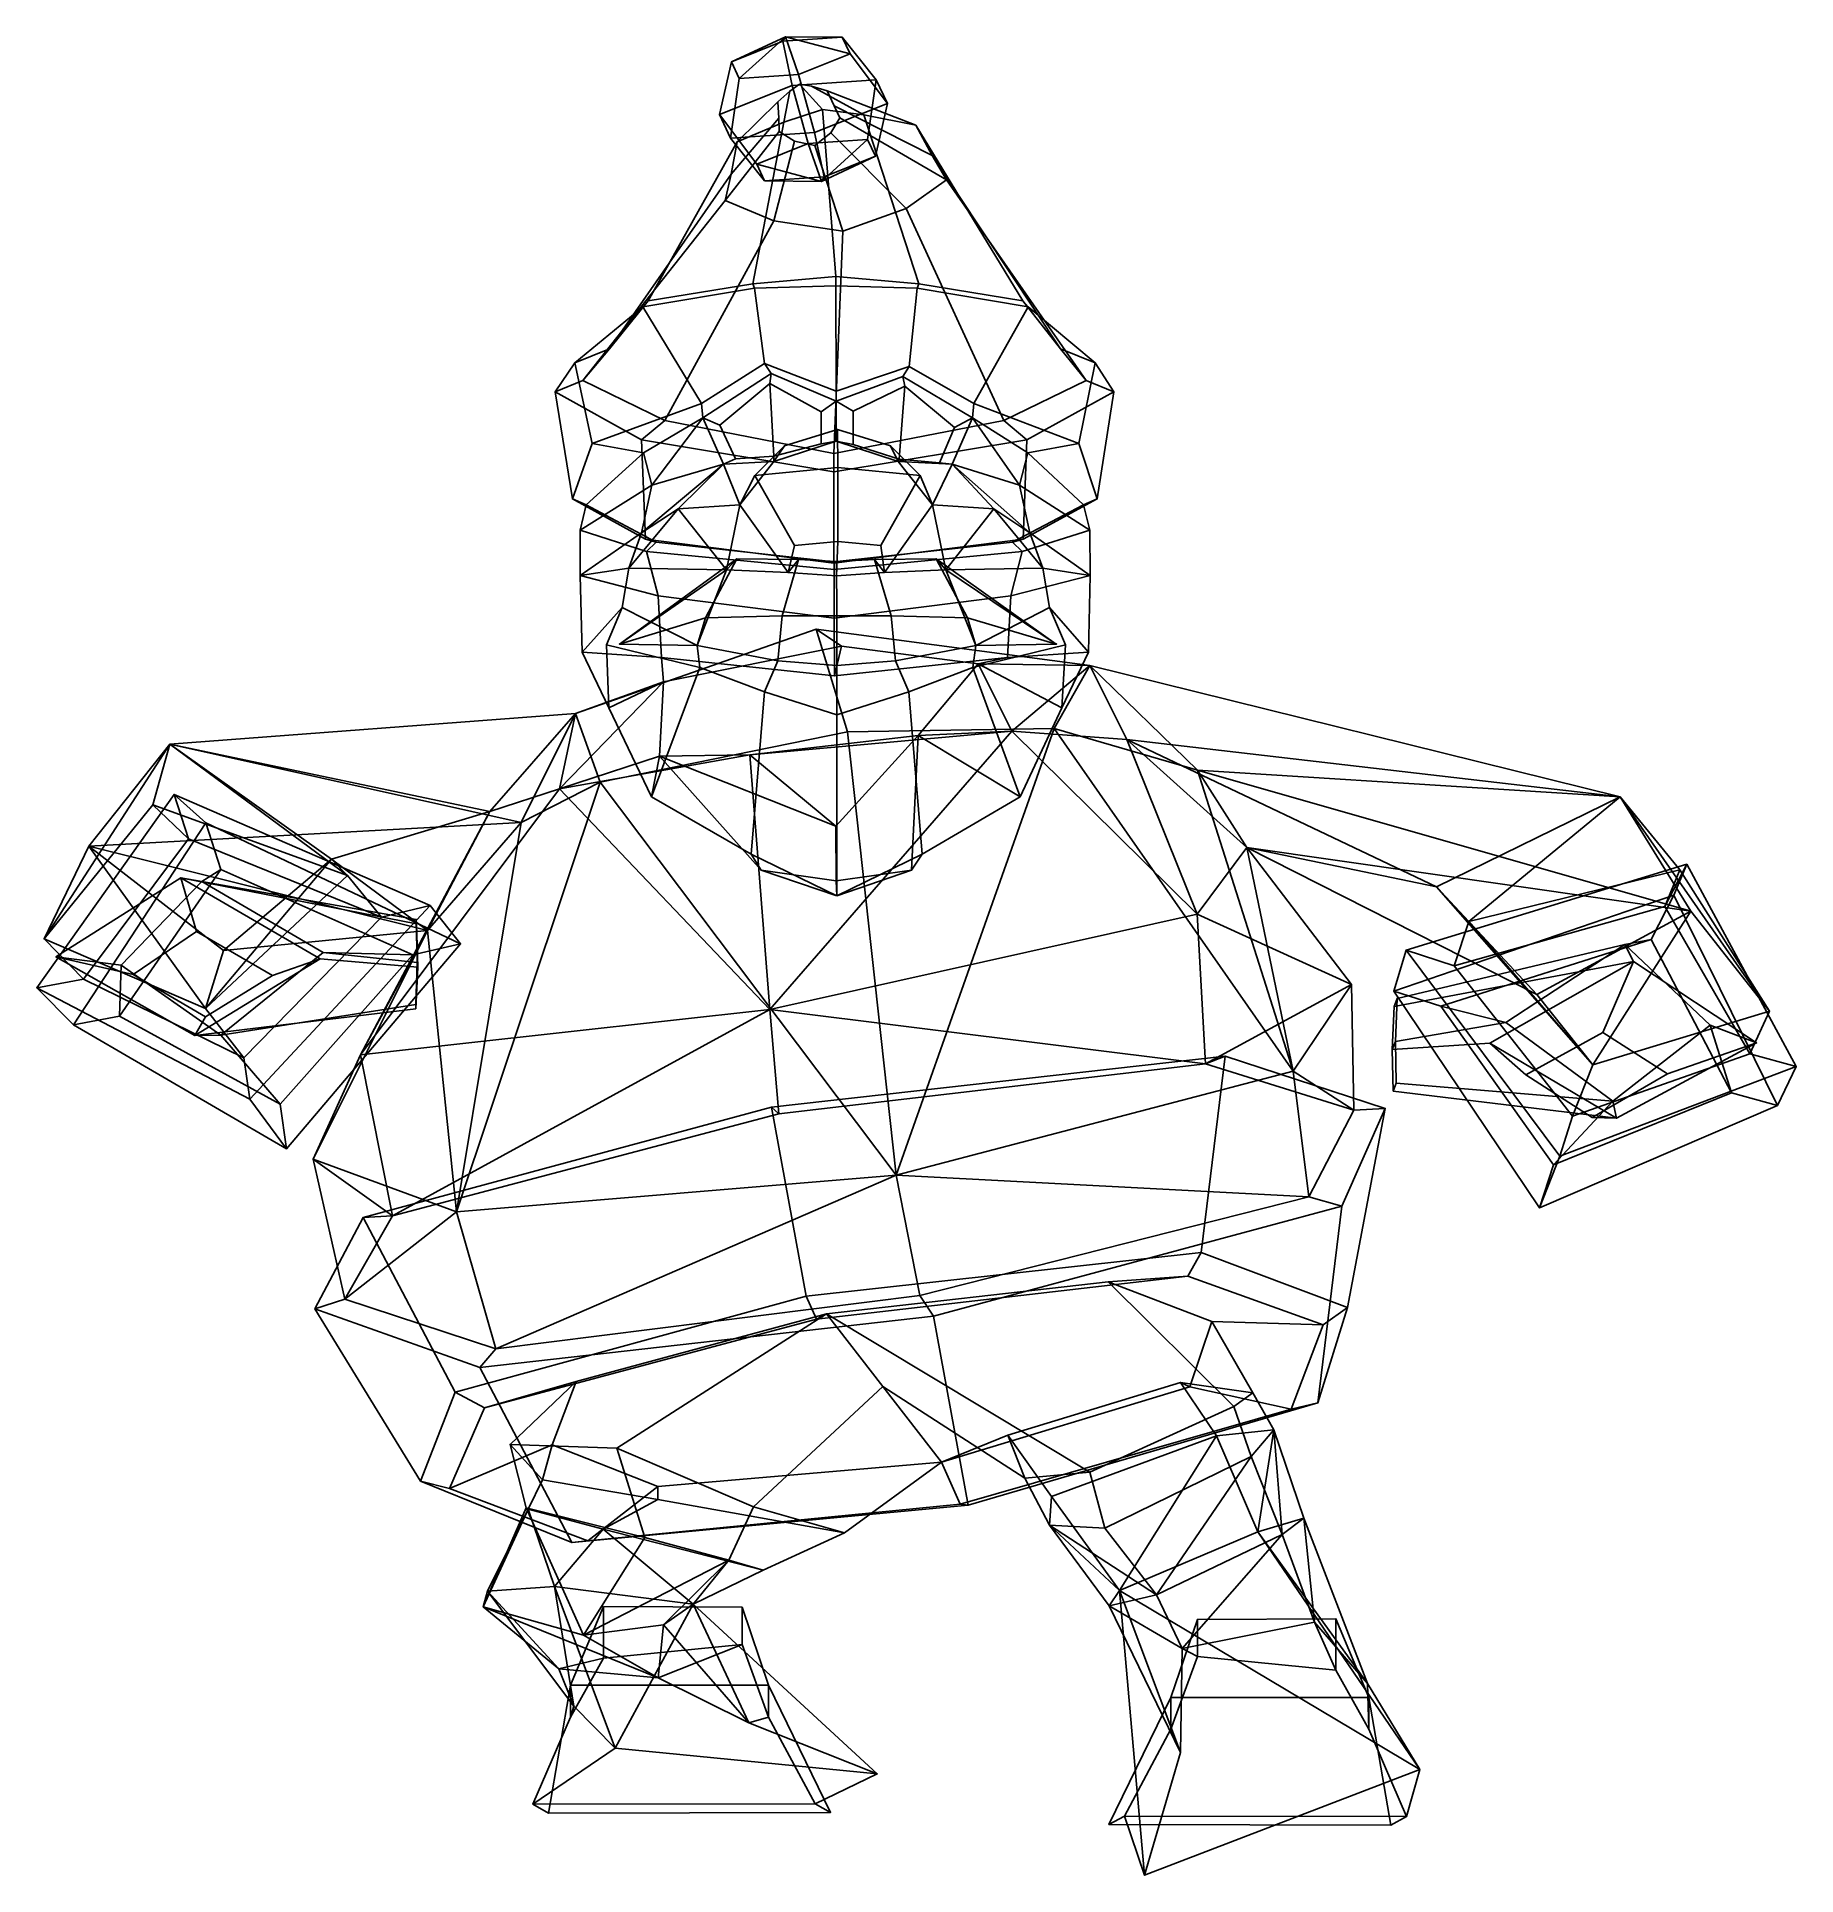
# Model space of a CAD drawing. Extents: x -216 to 217, y -168 to 284.
import ezdxf

# ---------------------------------------------------------------- set-up
doc = ezdxf.new("R2010")
doc.units = 0

msp = doc.modelspace()

# ---------------------------------------------------------------- linework, layer by layer
for p in [(-72.829361, 134.645157, 107.368141), (34.599239, 134.645157, 106.861176)]:
    msp.add_point(p)
for points in [[(-45.325863, 277.875977, -40.554176), (-32.660358, 282.949585, -48.637783), (-30.341681, 272.072632, -59.39183), (-48.253445, 264.897461, -47.959953)], [(-43.389053, 273.775818, -25.939379), (-32.01627, 284.058258, -32.075966), (-45.325863, 277.875977, -40.554176)], [(-32.01627, 284.058258, -32.075966), (-32.660358, 282.949585, -48.637783), (-45.325863, 277.875977, -40.554176)], [(-28.786722, 274.749207, -19.408129), (-32.01627, 284.058258, -32.075966), (-43.389053, 273.775818, -25.939379)], [(-32.01627, 284.058258, -32.075966), (-18.057989, 283.922974, -42.106476), (-32.660358, 282.949585, -48.637783)], [(-18.057989, 283.922974, -42.106476), (-9.69085, 273.449219, -50.155239), (-30.341681, 272.072632, -59.39183), (-32.660358, 282.949585, -48.637783)], [(-16.121174, 279.822784, -27.49168), (-18.057989, 283.922974, -42.106476), (-32.01627, 284.058258, -32.075966)], [(-28.786722, 274.749207, -19.408129), (-16.121174, 279.822784, -27.49168), (-32.01627, 284.058258, -32.075966)], [(-6.951772, 267.650665, -29.486717), (-9.69085, 273.449219, -50.155239), (-18.057989, 283.922974, -42.106476), (-16.121174, 279.822784, -27.49168)], [(-45.514366, 259.098938, -27.291428), (-43.389053, 273.775818, -25.939379), (-45.325863, 277.875977, -40.554176), (-48.253445, 264.897461, -47.959953)], [(-24.863535, 260.475525, -18.054873), (-6.951772, 267.650665, -29.486717), (-16.121174, 279.822784, -27.49168), (-28.786722, 274.749207, -19.408129)], [(-39.084, 252.725342, -49.954933), (-48.253445, 264.897461, -47.959953), (-30.341681, 272.072632, -59.39183), (-26.418489, 257.79892, -58.03854)], [(-24.863535, 260.475525, -18.054873), (-28.786722, 274.749207, -19.408129), (-43.389053, 273.775818, -25.939379), (-45.514366, 259.098938, -27.291428)], [(-28.56472, 272.389648, -26.490099), (-30.993835, 270.696106, -26.752914), (-32.398819, 263.054779, 32.626366), (-22.94878, 266.149017, 35.225864)], [(-11.816122, 258.772339, -51.507233), (-26.418489, 257.79892, -58.03854), (-30.341681, 272.072632, -59.39183), (-9.69085, 273.449219, -50.155239)], [(-28.56472, 272.389648, -26.490099), (-22.94878, 266.149017, 35.225864), (-12.768648, 264.88797, 32.102146), (-25.593077, 271.893768, -27.060366)], [(-25.593077, 271.893768, -27.060366), (-12.768648, 264.88797, 32.102146), (0.02093, 262.292511, 26.873917), (-21.781616, 270.760162, -27.964624)], [(-6.951772, 267.650665, -29.486717), (-9.87931, 254.67215, -36.892437), (-11.816122, 258.772339, -51.507233), (-9.69085, 273.449219, -50.155239)], [(-33.875668, 268.078156, -27.276136), (-33.669689, 264.047974, -28.703405), (-45.380135, 250.246796, 18.021399), (-43.937378, 258.187378, 28.047812)], [(-30.993835, 270.696106, -26.752914), (-33.875668, 268.078156, -27.276136), (-43.937378, 258.187378, 28.047812), (-32.398819, 263.054779, 32.626366)], [(-24.863535, 260.475525, -18.054873), (-22.544855, 249.598557, -28.808887), (-9.87931, 254.67215, -36.892437), (-6.951772, 267.650665, -29.486717)], [(-21.781616, 270.760162, -27.964624), (0.02093, 262.292511, 26.873917), (4.040373, 254.862015, 16.701637), (-20.072855, 267.063263, -29.477446)], [(-20.072855, 267.063263, -29.477446), (4.040373, 254.862015, 16.701637), (7.580011, 248.895996, 8.488301), (-18.612673, 264.099335, -30.702408)], [(-65.830803, 219.096115, 68.949768), (-40.093151, 223.261993, 81.413513), (-32.398819, 263.054779, 32.626366), (-43.937378, 258.187378, 28.047812)], [(-45.514366, 259.098938, -27.291428), (-48.253445, 264.897461, -47.959953), (-39.084, 252.725342, -49.954933), (-37.147182, 248.625137, -35.340137)], [(-33.669689, 264.047974, -28.703405), (-33.585361, 260.778931, -29.850044), (-46.841293, 243.813797, 9.941607), (-45.380135, 250.246796, 18.021399)], [(-19.618858, 225.102722, 88.723854), (-22.94878, 266.149017, 35.225864), (-32.398819, 263.054779, 32.626366), (-40.093151, 223.261993, 81.413513)], [(-19.618858, 225.102722, 88.723854), (0.785522, 223.261993, 81.220604), (-12.768648, 264.88797, 32.102146), (-22.94878, 266.149017, 35.225864)], [(-18.612673, 264.099335, -30.702408), (7.580011, 248.895996, 8.488301), (-2.331734, 241.815369, 0.816675), (-20.864241, 260.386169, -31.690384)], [(26.4044, 219.096115, 68.514496), (0.02093, 262.292511, 26.873917), (-12.768648, 264.88797, 32.102146), (0.785522, 223.261993, 81.220604)], [(-75.292046, 207.291977, 42.873112), (-65.830803, 219.096115, 68.949768), (-43.937378, 258.187378, 28.047812), (-45.380135, 250.246796, 18.021399)], [(-33.585361, 260.778931, -29.850044), (-29.823996, 258.399231, -31.180325), (-34.897804, 238.774124, 1.686343), (-46.841293, 243.813797, 9.941607)], [(-24.863535, 260.475525, -18.054873), (-45.514366, 259.098938, -27.291428), (-37.147182, 248.625137, -35.340137), (-22.544855, 249.598557, -28.808887)], [(-29.823996, 258.399231, -31.180325), (-24.835554, 257.340363, -32.216274), (-17.930384, 236.212067, -4.113408), (-34.897804, 238.774124, 1.686343)], [(-23.188942, 248.489853, -45.370647), (-26.418489, 257.79892, -58.03854), (-11.816122, 258.772339, -51.507233)], [(-20.864241, 260.386169, -31.690384), (-2.331734, 241.815369, 0.816675), (-17.930384, 236.212067, -4.113408), (-24.835554, 257.340363, -32.216274)], [(-9.87931, 254.67215, -36.892437), (-23.188942, 248.489853, -45.370647), (-11.816122, 258.772339, -51.507233)], [(35.619118, 207.291977, 42.349709), (4.040373, 254.862015, 16.701637), (0.02093, 262.292511, 26.873917), (26.4044, 219.096115, 68.514496)], [(-23.188942, 248.489853, -45.370647), (-39.084, 252.725342, -49.954933), (-26.418489, 257.79892, -58.03854)], [(-22.544855, 249.598557, -28.808887), (-23.188942, 248.489853, -45.370647), (-9.87931, 254.67215, -36.892437)], [(41.989735, 199.506973, 19.938246), (7.580011, 248.895996, 8.488301), (4.040373, 254.862015, 16.701637), (35.619118, 207.291977, 42.349709)], [(-81.873901, 199.506973, 20.522768), (-75.292046, 207.291977, 42.873112), (-45.380135, 250.246796, 18.021399), (-46.841293, 243.813797, 9.941607)], [(-37.147182, 248.625137, -35.340137), (-39.084, 252.725342, -49.954933), (-23.188942, 248.489853, -45.370647)], [(-22.544855, 249.598557, -28.808887), (-37.147182, 248.625137, -35.340137), (-23.188942, 248.489853, -45.370647)], [(21.665287, 189.657028, 0.529484), (-2.331734, 241.815369, 0.816675), (7.580011, 248.895996, 8.488301), (41.989735, 199.506973, 19.938246)], [(-61.733547, 189.657028, 0.92305), (-81.873901, 199.506973, 20.522768), (-46.841293, 243.813797, 9.941607), (-34.897804, 238.774124, 1.686343)], [(-20.119385, 181.557114, -17.339878), (-17.930384, 236.212067, -4.113408), (-2.331734, 241.815369, 0.816675), (21.665287, 189.657028, 0.529484)], [(-20.119385, 181.557114, -17.339878), (-61.733547, 189.657028, 0.92305), (-34.897804, 238.774124, 1.686343), (-17.930384, 236.212067, -4.113408)], [(-39.665947, 222.214615, 86.868355), (-40.093151, 223.261993, 81.413513), (-65.830803, 219.096115, 68.949768), (-67.089218, 217.6026, 74.212944)], [(-37.188656, 203.641296, 95.952301), (-39.665947, 222.214615, 86.868355), (-67.089218, 217.6026, 74.212944), (-52.664925, 193.804153, 86.710869)], [(-19.598185, 222.797211, 93.105118), (-19.618858, 225.102722, 88.723854), (-40.093151, 223.261993, 81.413513), (-39.665947, 222.214615, 86.868355)], [(-19.556087, 196.904236, 102.025421), (-19.598185, 222.797211, 93.105118), (-39.665947, 222.214615, 86.868355), (-37.188656, 203.641296, 95.952301)], [(-19.598185, 222.797211, 93.105118), (0.409821, 222.214615, 86.67923), (0.785522, 223.261993, 81.220604), (-19.618858, 225.102722, 88.723854)], [(-19.556087, 196.904236, 102.025421), (-1.563418, 202.920746, 96.038673), (0.409821, 222.214615, 86.67923), (-19.598185, 222.797211, 93.105118)], [(-1.563418, 202.920746, 96.038673), (14.307467, 193.804153, 86.394829), (27.712439, 217.60257, 73.765572), (0.409821, 222.214615, 86.67923)], [(0.409821, 222.214615, 86.67923), (27.712439, 217.60257, 73.765572), (26.4044, 219.096115, 68.514496), (0.785522, 223.261993, 81.220604)], [(-67.089218, 217.6026, 74.212944), (-65.830803, 219.096115, 68.949768), (-75.292046, 207.291977, 42.873112), (-83.852707, 203.876892, 45.259743)], [(-52.664925, 193.804153, 86.710869), (-67.089218, 217.6026, 74.212944), (-83.852707, 203.876892, 45.259743), (-79.557335, 183.954987, 69.640625)], [(14.307467, 193.804153, 86.394829), (40.136845, 183.954987, 69.075783), (44.201908, 203.876892, 44.655441), (27.712439, 217.60257, 73.765572)], [(27.712439, 217.60257, 73.765572), (44.201908, 203.876892, 44.655441), (35.619118, 207.291977, 42.349709), (26.4044, 219.096115, 68.514496)], [(-83.852707, 203.876892, 45.259743), (-75.292046, 207.291977, 42.873112), (-81.873901, 199.506973, 20.522768), (-88.647789, 196.696396, 19.748962)], [(-79.557335, 183.954987, 69.640625), (-83.852707, 203.876892, 45.259743), (-88.647789, 196.696396, 19.748962), (-84.451614, 170.346191, 33.556049)], [(-37.188656, 203.641296, 95.952301), (-52.664925, 193.804153, 86.710869), (-52.366154, 190.340195, 85.952995), (-35.57201, 201.236725, 95.168884)], [(-19.556087, 196.904236, 102.025421), (-37.188656, 203.641296, 95.952301), (-35.57201, 201.236725, 95.168884), (-19.567089, 194.375168, 99.694244)], [(44.201908, 203.876892, 44.655441), (48.756012, 196.696396, 19.100542), (41.989735, 199.506973, 19.938246), (35.619118, 207.291977, 42.349709)], [(40.136845, 183.954987, 69.075783), (44.690338, 170.346191, 32.946617), (48.756012, 196.696396, 19.100542), (44.201908, 203.876892, 44.655441)], [(-88.647789, 196.696396, 19.748962), (-81.873901, 199.506973, 20.522768), (-61.733547, 189.657028, 0.92305), (-67.455696, 184.878143, -1.493161)], [(-35.84874, 198.794983, 93.185417), (-35.57201, 201.236725, 95.168884), (-52.366154, 190.340195, 85.952995), (-48.211742, 188.520538, 86.226227)], [(-35.84874, 198.794983, 93.185417), (-23.281178, 191.789185, 97.364265), (-19.567089, 194.375168, 99.694244), (-35.57201, 201.236725, 95.168884)], [(-19.556087, 196.904236, 102.025421), (-19.567089, 194.375168, 99.694244), (-3.187385, 200.516205, 95.270546), (-1.563418, 202.920746, 96.038673)], [(-2.674302, 198.117188, 93.050209), (-3.187385, 200.516205, 95.270546), (-19.567089, 194.375168, 99.694244), (-15.406449, 191.947144, 97.466881)], [(-1.563418, 202.920746, 96.038673), (-3.187385, 200.516205, 95.270546), (14.001554, 190.340195, 85.639801), (14.307467, 193.804153, 86.394829)], [(-2.674302, 198.117188, 93.050209), (9.592198, 187.911316, 83.453194), (14.001554, 190.340195, 85.639801), (-3.187385, 200.516205, 95.270546)], [(48.756012, 196.696396, 19.100542), (27.364384, 184.878143, -1.940625), (21.665287, 189.657028, 0.529484), (41.989735, 199.506973, 19.938246)], [(-84.451614, 170.346191, 33.556049), (-88.647789, 196.696396, 19.748962), (-67.455696, 184.878143, -1.493161), (-66.483223, 160.424973, 8.609538)], [(-34.899292, 180.876968, 97.525215), (-35.84874, 198.794983, 93.185417), (-48.211742, 188.520538, 86.226227), (-44.312874, 180.254944, 92.266052)], [(-23.281178, 191.789185, 97.364265), (-35.84874, 198.794983, 93.185417), (-34.899292, 180.876968, 97.525215), (-23.263699, 183.894653, 101.068207)], [(-15.406449, 191.947144, 97.466881), (-15.387475, 183.763626, 101.487709), (-4.016264, 180.150314, 96.952568), (-2.674302, 198.117188, 93.050209)], [(-4.016264, 180.150314, 96.952568), (5.830017, 179.241592, 90.408157), (9.592198, 187.911316, 83.453194), (-2.674302, 198.117188, 93.050209)], [(44.690338, 170.346191, 32.946617), (26.487295, 160.424973, 8.170802), (27.364384, 184.878143, -1.940625), (48.756012, 196.696396, 19.100542)], [(-66.985199, 181.730759, 70.919792), (-52.366154, 190.340195, 85.952995), (-52.664925, 193.804153, 86.710869), (-79.557335, 183.954987, 69.640625)], [(-64.932098, 173.710861, 74.183502), (-52.366154, 190.340195, 85.952995), (-66.985199, 181.730759, 70.919792)], [(-47.236317, 178.898666, 93.844986), (-52.366154, 190.340195, 85.952995), (-64.932098, 173.710861, 74.183502)], [(-44.312874, 180.254944, 92.266052), (-48.211742, 188.520538, 86.226227), (-52.366154, 190.340195, 85.952995), (-47.236317, 178.898666, 93.844986)], [(-23.263699, 183.894653, 101.068207), (-19.545446, 184.590088, 104.280693), (-19.567089, 194.375168, 99.694244), (-23.281178, 191.789185, 97.364265)], [(-15.387475, 183.763626, 101.487709), (-15.406449, 191.947144, 97.466881), (-19.567089, 194.375168, 99.694244), (-19.545446, 184.590088, 104.280693)], [(5.830017, 179.241592, 90.408157), (8.946429, 178.898666, 93.579857), (14.001554, 190.340195, 85.639801), (9.592198, 187.911316, 83.453194)], [(8.946429, 178.898666, 93.579857), (25.555124, 173.710861, 73.756485), (14.001554, 190.340195, 85.639801)], [(27.577341, 181.730759, 70.473541), (40.136845, 183.954987, 69.075783), (14.307467, 193.804153, 86.394829), (14.001554, 190.340195, 85.639801)], [(25.555124, 173.710861, 73.756485), (27.577341, 181.730759, 70.473541), (14.001554, 190.340195, 85.639801)], [(-67.455696, 184.878143, -1.493161), (-61.733547, 189.657028, 0.92305), (-20.119385, 181.557114, -17.339878), (-20.135138, 177.029053, -20.677811)], [(-19.172947, 178.103943, 126.659653), (-19.209694, 187.468018, 118.872772), (-32.259102, 183.397934, 116.557709), (-39.549961, 176.097809, 120.469223)], [(-19.209694, 187.468018, 118.872772), (-19.545446, 184.590088, 104.280693), (-34.851871, 179.553177, 100.374268), (-32.259102, 183.397934, 116.557709)], [(27.364384, 184.878143, -1.940625), (-20.135138, 177.029053, -20.677811), (-20.119385, 181.557114, -17.339878), (21.665287, 189.657028, 0.529484)], [(-19.209694, 187.468018, 118.872772), (-6.182719, 183.397934, 116.434647), (-4.276569, 179.553177, 100.229988), (-19.545446, 184.590088, 104.280693)], [(-19.172947, 178.103943, 126.659653), (1.144731, 176.097809, 120.277184), (-6.182719, 183.397934, 116.434647), (-19.209694, 187.468018, 118.872772)], [(-79.557335, 183.954987, 69.640625), (-84.451614, 170.346191, 33.556049), (-81.028549, 168.904495, 35.396755), (-66.985199, 181.730759, 70.919792)], [(-66.985199, 181.730759, 70.919792), (-81.028549, 168.904495, 35.396755), (-82.565857, 162.633713, 38.921398), (-64.932098, 173.710861, 74.183502)], [(-66.483223, 160.424973, 8.609538), (-67.455696, 184.878143, -1.493161), (-20.135138, 177.029053, -20.677811), (-20.0893, 154.517303, -10.964352)], [(-39.549961, 176.097809, 120.469223), (-32.259102, 183.397934, 116.557709), (-34.851871, 179.553177, 100.374268), (-43.260677, 168.893661, 104.096779)], [(-34.899292, 180.876968, 97.525215), (-34.851871, 179.553177, 100.374268), (-19.545446, 184.590088, 104.280693), (-23.263699, 183.894653, 101.068207)], [(26.487295, 160.424973, 8.170802), (-20.0893, 154.517303, -10.964352), (-20.135138, 177.029053, -20.677811), (27.364384, 184.878143, -1.940625)], [(-4.016264, 180.150314, 96.952568), (-15.387475, 183.763626, 101.487709), (-19.545446, 184.590088, 104.280693), (-4.276569, 179.553177, 100.229988)], [(1.144731, 176.097809, 120.277184), (4.166995, 168.893661, 103.872963), (-4.276569, 179.553177, 100.229988), (-6.182719, 183.397934, 116.434647)], [(27.577341, 181.730759, 70.473541), (25.555124, 173.710861, 73.756485), (42.855301, 162.633713, 38.329525), (41.284805, 168.904495, 34.819546)], [(40.136845, 183.954987, 69.075783), (27.577341, 181.730759, 70.473541), (41.284805, 168.904495, 34.819546), (44.690338, 170.346191, 32.946617)], [(-67.435417, 161.978455, 78.175247), (-47.236317, 178.898666, 93.844986), (-64.932098, 173.710861, 74.183502)], [(-58.387711, 167.889175, 101.231636), (-47.236317, 178.898666, 93.844986), (-67.435417, 161.978455, 78.175247)], [(-58.387711, 167.889175, 101.231636), (-43.260677, 168.893661, 104.096779), (-47.236317, 178.898666, 93.844986)], [(-34.899292, 180.876968, 97.525215), (-44.312874, 180.254944, 92.266052), (-47.236317, 178.898666, 93.844986), (-34.851871, 179.553177, 100.374268)], [(-43.260677, 168.893661, 104.096779), (-34.851871, 179.553177, 100.374268), (-47.236317, 178.898666, 93.844986)], [(-19.173613, 159.907608, 126.519196), (-19.172947, 178.103943, 126.659653), (-39.549961, 176.097809, 120.469223), (-29.811604, 158.877502, 121.260452)], [(-19.173613, 159.907608, 126.519196), (-8.585725, 158.877502, 121.160286), (1.144731, 176.097809, 120.277184), (-19.172947, 178.103943, 126.659653)], [(-4.016264, 180.150314, 96.952568), (-4.276569, 179.553177, 100.229988), (8.946429, 178.898666, 93.579857), (5.830017, 179.241592, 90.408157)], [(4.166995, 168.893661, 103.872963), (8.946429, 178.898666, 93.579857), (-4.276569, 179.553177, 100.229988)], [(19.266312, 167.889175, 100.865181), (8.946429, 178.898666, 93.579857), (4.166995, 168.893661, 103.872963)], [(19.266312, 167.889175, 100.865181), (28.096022, 161.978455, 77.724426), (8.946429, 178.898666, 93.579857)], [(28.096022, 161.978455, 77.724426), (25.555124, 173.710861, 73.756485), (8.946429, 178.898666, 93.579857)], [(-64.932098, 173.710861, 74.183502), (-82.565857, 162.633713, 38.921398), (-82.558624, 151.482956, 45.223217), (-67.435417, 161.978455, 78.175247)], [(-29.811604, 158.877502, 121.260452), (-39.549961, 176.097809, 120.469223), (-43.260677, 168.893661, 104.096779), (-31.364084, 152.236191, 109.654312)], [(-8.585725, 158.877502, 121.160286), (-7.676621, 152.236191, 109.542526), (4.166995, 168.893661, 103.872963), (1.144731, 176.097809, 120.277184)], [(25.555124, 173.710861, 73.756485), (28.096022, 161.978455, 77.724426), (42.907543, 151.482956, 44.63113), (42.855301, 162.633713, 38.329525)], [(-84.451614, 170.346191, 33.556049), (-66.483223, 160.424973, 8.609538), (-63.805569, 159.726608, 9.960121), (-81.028549, 168.904495, 35.396755)], [(-82.565857, 162.633713, 38.921398), (-81.028549, 168.904495, 35.396755), (-63.805569, 159.726608, 9.960121), (-66.201515, 157.399338, 8.381516)], [(-70.590797, 153.320969, 80.644066), (-58.387711, 167.889175, 101.231636), (-67.435417, 161.978455, 78.175247)], [(-46.50378, 152.886612, 103.093163), (-58.387711, 167.889175, 101.231636), (-70.590797, 153.320969, 80.644066)], [(-46.50378, 152.886612, 103.093163), (-43.260677, 168.893661, 104.096779), (-58.387711, 167.889175, 101.231636)], [(-31.364084, 152.236191, 109.654312), (-43.260677, 168.893661, 104.096779), (-46.50378, 152.886612, 103.093163)], [(-7.676621, 152.236191, 109.542526), (7.400478, 152.886612, 102.838776), (4.166995, 168.893661, 103.872963)], [(7.400478, 152.886612, 102.838776), (19.266312, 167.889175, 100.865181), (4.166995, 168.893661, 103.872963)], [(7.400478, 152.886612, 102.838776), (31.274555, 153.320969, 80.163361), (19.266312, 167.889175, 100.865181)], [(31.274555, 153.320969, 80.163361), (28.096022, 161.978455, 77.724426), (19.266312, 167.889175, 100.865181)], [(44.690338, 170.346191, 32.946617), (41.284805, 168.904495, 34.819546), (23.822514, 159.726608, 9.546597), (26.487295, 160.424973, 8.170802)], [(42.855301, 162.633713, 38.329525), (26.203445, 157.399338, 7.945449), (23.822514, 159.726608, 9.546597), (41.284805, 168.904495, 34.819546)], [(-82.558624, 151.482956, 45.223217), (-82.565857, 162.633713, 38.921398), (-66.201515, 157.399338, 8.381516), (-63.355919, 146.537064, 10.595324)], [(-67.435417, 161.978455, 78.175247), (-82.558624, 151.482956, 45.223217), (-70.590797, 153.320969, 80.644066)], [(-66.483223, 160.424973, 8.609538), (-20.0893, 154.517303, -10.964352), (-20.071346, 154.881851, -7.159901), (-63.805569, 159.726608, 9.960121)], [(-66.201515, 157.399338, 8.381516), (-63.805569, 159.726608, 9.960121), (-20.071346, 154.881851, -7.159901), (-20.068916, 153.021988, -6.644134)], [(-19.173613, 159.907608, 126.519196), (-29.811604, 158.877502, 121.260452), (-31.364084, 152.236191, 109.654312), (-19.488729, 151.441376, 116.299591)], [(26.487295, 160.424973, 8.170802), (23.822514, 159.726608, 9.546597), (-20.071346, 154.881851, -7.159901), (-20.0893, 154.517303, -10.964352)], [(26.203445, 157.399338, 7.945449), (-20.068916, 153.021988, -6.644134), (-20.071346, 154.881851, -7.159901), (23.822514, 159.726608, 9.546597)], [(-19.173613, 159.907608, 126.519196), (-19.488729, 151.441376, 116.299591), (-7.676621, 152.236191, 109.542526), (-8.585725, 158.877502, 121.160286)], [(42.907543, 151.482956, 44.63113), (23.378874, 146.537064, 10.186014), (26.203445, 157.399338, 7.945449), (42.855301, 162.633713, 38.329525)], [(28.096022, 161.978455, 77.724426), (31.274555, 153.320969, 80.163361), (42.907543, 151.482956, 44.63113)], [(-51.679382, 141.092865, 125.065231), (-43.992638, 155.621964, 117.300575), (-72.829361, 134.645157, 107.368141)], [(-43.992638, 155.621964, 117.300575), (-46.50378, 152.886612, 103.093163), (-72.829361, 134.645157, 107.368141)], [(-63.355919, 146.537064, 10.595324), (-66.201515, 157.399338, 8.381516), (-20.068916, 153.021988, -6.644134), (-20.041513, 141.056656, -0.835264)], [(-28.810759, 155.421402, 117.426788), (-43.992638, 155.621964, 117.300575), (-51.679382, 141.092865, 125.065231), (-32.823006, 141.615723, 134.192886)], [(-43.992638, 155.621964, 117.300575), (-28.810759, 155.421402, 117.426788), (-31.364084, 152.236191, 109.654312), (-46.50378, 152.886612, 103.093163)], [(-32.823006, 141.615723, 134.192886), (-19.401112, 141.629623, 134.866211), (-19.468754, 154.94548, 120.532051), (-28.810759, 155.421402, 117.426788)], [(-19.468754, 154.94548, 120.532051), (-19.488729, 151.441376, 116.299591), (-31.364084, 152.236191, 109.654312), (-28.810759, 155.421402, 117.426788)], [(23.378874, 146.537064, 10.186014), (-20.041513, 141.056656, -0.835264), (-20.068916, 153.021988, -6.644134), (26.203445, 157.399338, 7.945449)], [(-19.468754, 154.94548, 120.532051), (-10.156475, 155.421402, 117.33876), (-7.676621, 152.236191, 109.542526), (-19.488729, 151.441376, 116.299591)], [(-5.986172, 141.615723, 134.066238), (-10.156475, 155.421402, 117.33876), (-19.468754, 154.94548, 120.532051), (-19.401112, 141.629623, 134.866211)], [(-10.156475, 155.421402, 117.33876), (-5.986172, 141.615723, 134.066238), (12.783222, 141.092865, 124.761032), (5.023536, 155.621964, 117.06926)], [(5.023536, 155.621964, 117.06926), (7.400478, 152.886612, 102.838776), (-7.676621, 152.236191, 109.542526), (-10.156475, 155.421402, 117.33876)], [(12.783222, 141.092865, 124.761032), (34.599239, 134.645157, 106.861176), (5.023536, 155.621964, 117.06926)], [(5.023536, 155.621964, 117.06926), (34.599239, 134.645157, 106.861176), (7.400478, 152.886612, 102.838776)], [(-72.232292, 143.618622, 84.27253), (-70.590797, 153.320969, 80.644066), (-82.558624, 151.482956, 45.223217), (-82.069527, 132.638412, 53.354885)], [(-82.069527, 132.638412, 53.354885), (-82.558624, 151.482956, 45.223217), (-63.355919, 146.537064, 10.595324), (-62.496853, 131.317886, 19.123983)], [(-72.829361, 134.645157, 107.368141), (-46.50378, 152.886612, 103.093163), (-53.782417, 134.32164, 116.528152)], [(-72.232292, 143.618622, 84.27253), (-53.782417, 134.32164, 116.528152), (-46.50378, 152.886612, 103.093163), (-70.590797, 153.320969, 80.644066)], [(32.950214, 143.618622, 83.776161), (31.274555, 153.320969, 80.163361), (7.400478, 152.886612, 102.838776), (14.80559, 134.32164, 116.204483)], [(34.599239, 134.645157, 106.861176), (14.80559, 134.32164, 116.204483), (7.400478, 152.886612, 102.838776)], [(42.495216, 132.638412, 52.767056), (22.60034, 131.317856, 18.722401), (23.378874, 146.537064, 10.186014), (42.907543, 151.482956, 44.63113)], [(32.950214, 143.618622, 83.776161), (42.495216, 132.638412, 52.767056), (42.907543, 151.482956, 44.63113), (31.274555, 153.320969, 80.163361)], [(-62.496853, 131.317886, 19.123983), (-63.355919, 146.537064, 10.595324), (-20.041513, 141.056656, -0.835264), (-19.995123, 126.832237, 8.994896)], [(22.60034, 131.317856, 18.722401), (-19.995123, 126.832237, 8.994896), (-20.041513, 141.056656, -0.835264), (23.378874, 146.537064, 10.186014)], [(-75.488983, 118.989723, 62.601536), (-76.046562, 134.478836, 90.957382), (-72.232292, 143.618622, 84.27253), (-82.069527, 132.638412, 53.354885)], [(-72.232292, 143.618622, 84.27253), (-76.046562, 134.478836, 90.957382), (-53.113808, 128.870132, 108.676468), (-53.782417, 134.32164, 116.528152)], [(-53.782417, 134.32164, 116.528152), (-51.679382, 141.092865, 125.065231), (-72.829361, 134.645157, 107.368141)], [(-32.823006, 141.615723, 134.192886), (-51.679382, 141.092865, 125.065231), (-53.782417, 134.32164, 116.528152), (-33.889736, 130.485321, 127.385025)], [(-19.401112, 141.629623, 134.866211), (-32.823006, 141.615723, 134.192886), (-33.889736, 130.485321, 127.385025), (-19.406927, 129.402267, 133.633743)], [(-19.401112, 141.629623, 134.866211), (-19.406927, 129.402267, 133.633743), (-4.983739, 130.485321, 127.248611), (-5.986172, 141.615723, 134.066238)], [(-5.986172, 141.615723, 134.066238), (-4.983739, 130.485321, 127.248611), (14.80559, 134.32164, 116.204483), (12.783222, 141.092865, 124.761032)], [(14.80559, 134.32164, 116.204483), (34.599239, 134.645157, 106.861176), (12.783222, 141.092865, 124.761032)], [(32.950214, 143.618622, 83.776161), (14.80559, 134.32164, 116.204483), (14.062904, 128.870117, 108.359459), (36.827408, 134.478836, 90.424713)], [(36.002228, 118.989723, 62.075397), (42.495216, 132.638412, 52.767056), (32.950214, 143.618622, 83.776161), (36.827408, 134.478836, 90.424713)], [(-24.488804, 138.275757, -19.952164), (-16.806179, 113.05426, -67.568932), (-77.608223, 100.666451, -67.208321), (-83.702408, 117.54866, -20.813034)], [(-24.488804, 138.275757, -19.952164), (-83.702408, 117.54866, -20.813034), (-61.998039, 125.39949, 20.841274), (-18.2512, 134.15863, -0.076245)], [(-24.488804, 138.275757, -19.952164), (42.818222, 129.41571, -15.259202), (34.10593, 113.854446, -59.094322), (-16.806179, 113.05426, -67.568932)], [(-18.2512, 134.15863, -0.076245), (15.397571, 129.827972, 23.437929), (42.818222, 129.41571, -15.259202), (-24.488804, 138.275757, -19.952164)], [(-75.488983, 118.989723, 62.601536), (-82.069527, 132.638412, 53.354885), (-62.496853, 131.317886, 19.123983), (-61.998039, 125.39949, 20.841274)], [(-53.113808, 128.870132, 108.676468), (-76.046562, 134.478836, 90.957382), (-75.488983, 118.989723, 62.601536), (-64.960983, 97.10675, 87.629379)], [(-61.998039, 125.39949, 20.841274), (-62.496853, 131.317886, 19.123983), (-19.995123, 126.832237, 8.994896), (-18.2512, 134.15863, -0.076245)], [(-37.153618, 122.904388, 132.299225), (-33.889736, 130.485321, 127.385025), (-53.782417, 134.32164, 116.528152), (-53.113808, 128.870132, 108.676468)], [(15.397571, 129.827972, 23.437929), (-18.2512, 134.15863, -0.076245), (-19.995123, 126.832237, 8.994896), (22.60034, 131.317856, 18.722401)], [(-1.673625, 122.904388, 132.13179), (14.062904, 128.870117, 108.359459), (14.80559, 134.32164, 116.204483), (-4.983739, 130.485321, 127.248611)], [(14.062904, 128.870117, 108.359459), (25.710911, 97.10675, 87.201492), (36.002228, 118.989723, 62.075397), (36.827408, 134.478836, 90.424713)], [(36.002228, 118.989723, 62.075397), (15.397571, 129.827972, 23.437929), (22.60034, 131.317856, 18.722401), (42.495216, 132.638412, 52.767056)], [(-40.468899, 82.982773, 126.942261), (-37.153618, 122.904388, 132.299225), (-53.113808, 128.870132, 108.676468), (-64.960983, 97.10675, 87.629379)], [(-19.371658, 117.277512, 141.10788), (-19.406927, 129.402267, 133.633743), (-33.889736, 130.485321, 127.385025), (-37.153618, 122.904388, 132.299225)], [(-19.371658, 117.277512, 141.10788), (-1.673625, 122.904388, 132.13179), (-4.983739, 130.485321, 127.248611), (-19.406927, 129.402267, 133.633743)], [(1.590944, 82.982773, 126.743774), (25.710911, 97.10675, 87.201492), (14.062904, 128.870117, 108.359459), (-1.673625, 122.904388, 132.13179)], [(25.710911, 97.10675, 87.201492), (0.602024, 112.128845, 54.14389), (15.397571, 129.827972, 23.437929), (36.002228, 118.989723, 62.075397)], [(23.696074, 113.221092, 38.665058), (15.397571, 129.827972, 23.437929), (0.602024, 112.128845, 54.14389)], [(42.818222, 129.41571, -15.259202), (15.397571, 129.827972, 23.437929), (23.696074, 113.221092, 38.665058)], [(51.948566, 111.176125, 30.395319), (42.818222, 129.41571, -15.259202), (23.696074, 113.221092, 38.665058)], [(69.307365, 103.652466, -44.356922), (34.10593, 113.854446, -59.094322), (42.818222, 129.41571, -15.259202)], [(51.948566, 111.176125, 30.395319), (173.333527, 97.042839, 34.536892), (42.818222, 129.41571, -15.259202)], [(69.307365, 103.652466, -44.356922), (42.818222, 129.41571, -15.259202), (173.333527, 97.042839, 34.536892)], [(-83.702408, 117.54866, -20.813034), (-87.611755, 99.004959, 29.911745), (-61.998039, 125.39949, 20.841274)], [(-87.611755, 99.004959, 29.911745), (-62.979614, 107.084053, 51.185875), (-61.998039, 125.39949, 20.841274)], [(-64.960983, 97.10675, 87.629379), (-75.488983, 118.989723, 62.601536), (-61.998039, 125.39949, 20.841274), (-62.979614, 107.084053, 51.185875)], [(-19.40531, 72.739914, 133.977036), (-19.371658, 117.277512, 141.10788), (-37.153618, 122.904388, 132.299225), (-40.468899, 82.982773, 126.942261)], [(-19.40531, 72.739914, 133.977036), (1.590944, 82.982773, 126.743774), (-1.673625, 122.904388, 132.13179), (-19.371658, 117.277512, 141.10788)], [(-104.786972, 93.490349, 19.107203), (-83.702408, 117.54866, -20.813034), (-183.492859, 109.98468, 18.973898)], [(-97.02607, 90.788666, -52.680462), (-183.492859, 109.98468, 18.973898), (-83.702408, 117.54866, -20.813034)], [(-104.786972, 93.490349, 19.107203), (-87.611755, 99.004959, 29.911745), (-83.702408, 117.54866, -20.813034)], [(-97.02607, 90.788666, -52.680462), (-83.702408, 117.54866, -20.813034), (-77.608223, 100.666451, -67.208321)], [(-40.776451, 107.38237, 35.405724), (23.696074, 113.221092, 38.665058), (0.602024, 112.128845, 54.14389)], [(-35.852772, 44.750595, 107.822609), (23.696074, 113.221092, 38.665058), (-40.776451, 107.38237, 35.405724)], [(-35.852772, 44.750595, 107.822609), (69.278221, 68.169449, 84.481346), (23.696074, 113.221092, 38.665058)], [(-4.815089, 3.951067, -113.921638), (-16.806179, 113.05426, -67.568932), (34.10593, 113.854446, -59.094322)], [(92.887741, 29.545225, -69.091408), (-4.815089, 3.951067, -113.921638), (34.10593, 113.854446, -59.094322)], [(69.278221, 68.169449, 84.481346), (51.948566, 111.176125, 30.395319), (23.696074, 113.221092, 38.665058)], [(92.887741, 29.545225, -69.091408), (34.10593, 113.854446, -59.094322), (69.307365, 103.652466, -44.356922)], [(-214.407791, 62.103695, 66.713669), (-187.703293, 95.104652, 71.222282), (-183.492859, 109.98468, 18.973898)], [(-214.407791, 62.103695, 66.713669), (-183.492859, 109.98468, 18.973898), (-203.39296, 84.965927, -10.520127)], [(-97.02607, 90.788666, -52.680462), (-203.39296, 84.965927, -10.520127), (-183.492859, 109.98468, 18.973898)], [(-139.814011, 77.674301, 52.522842), (-183.492859, 109.98468, 18.973898), (-187.703293, 95.104652, 71.222282)], [(-104.786972, 93.490349, 19.107203), (-183.492859, 109.98468, 18.973898), (-143.706177, 81.73867, 39.926422)], [(-139.814011, 77.674301, 52.522842), (-143.706177, 81.73867, 39.926422), (-183.492859, 109.98468, 18.973898)], [(-4.815089, 3.951067, -113.921638), (-77.608223, 100.666451, -67.208321), (-16.806179, 113.05426, -67.568932)], [(-19.664614, 89.840889, 79.02919), (-40.776451, 107.38237, 35.405724), (0.602024, 112.128845, 54.14389)], [(-0.982457, 79.052368, 110.8909), (-19.531355, 76.365753, 107.267601), (-19.664614, 89.840889, 79.02919), (0.602024, 112.128845, 54.14389)], [(1.590944, 82.982773, 126.743774), (-0.982457, 79.052368, 110.8909), (0.602024, 112.128845, 54.14389), (25.710911, 97.10675, 87.201492)], [(69.278221, 68.169449, 84.481346), (81.496513, 84.634979, -5.961415), (51.948566, 111.176125, 30.395319)], [(81.496513, 84.634979, -5.961415), (128.105072, 74.954857, 53.02179), (51.948566, 111.176125, 30.395319)], [(51.948566, 111.176125, 30.395319), (128.105072, 74.954857, 53.02179), (173.333527, 97.042839, 34.536892)], [(-40.776451, 107.38237, 35.405724), (-62.979614, 107.084053, 51.185875), (-87.611755, 99.004959, 29.911745)], [(-35.852772, 44.750595, 107.822609), (-40.776451, 107.38237, 35.405724), (-87.611755, 99.004959, 29.911745)], [(-40.468899, 82.982773, 126.942261), (-64.960983, 97.10675, 87.629379), (-62.979614, 107.084053, 51.185875), (-38.045231, 79.052368, 111.065796)], [(-19.664614, 89.840889, 79.02919), (-62.979614, 107.084053, 51.185875), (-40.776451, 107.38237, 35.405724)], [(-38.045231, 79.052368, 111.065796), (-62.979614, 107.084053, 51.185875), (-19.664614, 89.840889, 79.02919), (-19.531355, 76.365753, 107.267601)], [(-112.929008, -5.041996, -90.173256), (-77.608223, 100.666451, -67.208321), (-4.815089, 3.951067, -113.921638)], [(-112.929008, -5.041996, -90.173256), (-97.02607, 90.788666, -52.680462), (-77.608223, 100.666451, -67.208321)], [(92.887741, 29.545225, -69.091408), (69.307365, 103.652466, -44.356922), (81.496513, 84.634979, -5.961415)], [(69.307365, 103.652466, -44.356922), (173.333527, 97.042839, 34.536892), (190.733704, 68.960281, 6.985733)], [(81.496513, 84.634979, -5.961415), (69.307365, 103.652466, -44.356922), (190.733704, 68.960281, 6.985733)], [(-207.17543, 41.004795, 134.773468), (-174.609528, 90.691612, 142.687698), (-182.432327, 97.650887, 111.07061), (-216.22435, 50.097733, 103.339874)], [(-216.22435, 50.097733, 103.339874), (-182.432327, 97.650887, 111.07061), (-178.866486, 86.726814, 106.312759), (-204.731979, 52.191383, 101.046844)], [(-204.731979, 52.191383, 101.046844), (-178.866486, 86.726814, 106.312759), (-187.703293, 95.104652, 71.222282), (-214.407791, 62.103695, 66.713669)], [(-187.703293, 95.104652, 71.222282), (-178.866486, 86.726814, 106.312759), (-131.423447, 67.493713, 87.100525), (-139.814011, 77.674301, 52.522842)], [(-119.457092, 70.296814, 84.930733), (-182.432327, 97.650887, 111.07061), (-174.609528, 90.691612, 142.687698), (-111.963791, 60.879162, 116.660263)], [(-119.457092, 70.296814, 84.930733), (-131.423447, 67.493713, 87.100525), (-178.866486, 86.726814, 106.312759), (-182.432327, 97.650887, 111.07061)], [(-35.852772, 44.750595, 107.822609), (-87.611755, 99.004959, 29.911745), (-136.538528, 33.582226, 63.399506)], [(-136.538528, 33.582226, 63.399506), (-87.611755, 99.004959, 29.911745), (-104.786972, 93.490349, 19.107203)], [(136.109955, 66.390915, 72.334633), (173.333527, 97.042839, 34.536892), (128.105072, 74.954857, 53.02179)], [(136.109955, 66.390915, 72.334633), (188.029587, 79.136101, 83.251945), (173.333527, 97.042839, 34.536892)], [(210.061203, 44.343826, 73.226517), (190.733704, 68.960281, 6.985733), (173.333527, 97.042839, 34.536892)], [(210.061203, 44.343826, 73.226517), (173.333527, 97.042839, 34.536892), (188.029587, 79.136101, 83.251945)], [(-207.17543, 41.004795, 134.773468), (-195.859818, 43.102337, 132.528305), (-170.95755, 79.228561, 137.718765), (-174.609528, 90.691612, 142.687698)], [(-120.062294, 64.164879, -21.532179), (-203.39296, 84.965927, -10.520127), (-97.02607, 90.788666, -52.680462)], [(-111.963791, 60.879162, 116.660263), (-174.609528, 90.691612, 142.687698), (-170.95755, 79.228561, 137.718765), (-123.729774, 58.158676, 118.806183)], [(-120.062294, 64.164879, -21.532179), (-104.786972, 93.490349, 19.107203), (-143.706177, 81.73867, 39.926422)], [(-136.538528, 33.582226, 63.399506), (-104.786972, 93.490349, 19.107203), (-120.062294, 64.164879, -21.532179)], [(-112.929008, -5.041996, -90.173256), (-120.062294, 64.164879, -21.532179), (-97.02607, 90.788666, -52.680462)], [(-174.698013, 44.983356, 50.275642), (-214.407791, 62.103695, 66.713669), (-203.39296, 84.965927, -10.520127)], [(-170.312714, 59.29932, 5.840928), (-203.39296, 84.965927, -10.520127), (-120.062294, 64.164879, -21.532179)], [(-174.698013, 44.983356, 50.275642), (-203.39296, 84.965927, -10.520127), (-170.312714, 59.29932, 5.840928)], [(-174.698013, 44.983356, 50.275642), (-170.312714, 59.29932, 5.840928), (-143.706177, 81.73867, 39.926422)], [(-174.698013, 44.983356, 50.275642), (-143.706177, 81.73867, 39.926422), (-139.814011, 77.674301, 52.522842)], [(-170.312714, 59.29932, 5.840928), (-120.062294, 64.164879, -21.532179), (-143.706177, 81.73867, 39.926422)], [(-19.40531, 72.739914, 133.977036), (-40.468899, 82.982773, 126.942261), (-38.045231, 79.052368, 111.065796)], [(-19.40531, 72.739914, 133.977036), (-0.982457, 79.052368, 110.8909), (1.590944, 82.982773, 126.743774)], [(69.278221, 68.169449, 84.481346), (107.20829, 50.869167, 1.659851), (81.496513, 84.634979, -5.961415)], [(107.20829, 50.869167, 1.659851), (92.887741, 29.545225, -69.091408), (81.496513, 84.634979, -5.961415)], [(152.837967, 48.414642, 21.334591), (128.105072, 74.954857, 53.02179), (81.496513, 84.634979, -5.961415)], [(152.837967, 48.414642, 21.334591), (81.496513, 84.634979, -5.961415), (190.733704, 68.960281, 6.985733)], [(-211.519302, 57.674824, 159.351761), (-180.813614, 77.128036, 159.724655), (-175.605698, 76.264549, 124.681511), (-195.480682, 55.648487, 123.485481)], [(-192.511658, 53.35725, 218.078354), (-176.9384, 63.942165, 229.344666), (-180.813614, 77.128036, 159.724655), (-211.519302, 57.674824, 159.351761)], [(-195.480682, 55.648487, 123.485481), (-175.605698, 76.264549, 124.681511), (-170.95755, 79.228561, 137.718765), (-195.859818, 43.102337, 132.528305)], [(-158.201248, 53.130779, 229.34639), (-146.519272, 57.218536, 174.269775), (-180.813614, 77.128036, 159.724655), (-176.9384, 63.942165, 229.344666)], [(-122.818794, 65.80088, 174.62056), (-122.847305, 66.91243, 161.33371), (-175.605698, 76.264549, 124.681511), (-180.813614, 77.128036, 159.724655)], [(-122.482536, 55.160946, 174.423386), (-122.818794, 65.80088, 174.62056), (-180.813614, 77.128036, 159.724655), (-146.519272, 57.218536, 174.269775)], [(-145.781448, 58.741817, 120.235931), (-123.729774, 58.158676, 118.806183), (-170.95755, 79.228561, 137.718765), (-175.605698, 76.264549, 124.681511)], [(-139.814011, 77.674301, 52.522842), (-131.423447, 67.493713, 87.100525), (-165.263992, 32.855618, 83.897903), (-174.698013, 44.983356, 50.275642)], [(-19.40531, 72.739914, 133.977036), (-38.045231, 79.052368, 111.065796), (-19.531355, 76.365753, 107.267601)], [(-19.40531, 72.739914, 133.977036), (-19.531355, 76.365753, 107.267601), (-0.982457, 79.052368, 110.8909)], [(120.709839, 59.354069, 107.455544), (117.613426, 49.284874, 139.671967), (186.52092, 72.869911, 155.725601), (189.70311, 80.461845, 123.483955)], [(120.709839, 59.354069, 107.455544), (189.70311, 80.461845, 123.483955), (184.277832, 70.071686, 119.040276), (132.523666, 55.517887, 107.483482)], [(188.029587, 79.136101, 83.251945), (136.109955, 66.390915, 72.334633), (132.523666, 55.517887, 107.483482), (184.277832, 70.071686, 119.040276)], [(216.64357, 30.753344, 108.612541), (205.200729, 33.850674, 108.360001), (184.277832, 70.071686, 119.040276), (189.70311, 80.461845, 123.483955)], [(205.200729, 33.850674, 108.360001), (210.061203, 44.343826, 73.226517), (188.029587, 79.136101, 83.251945), (184.277832, 70.071686, 119.040276)], [(212.004929, 21.14394, 140.810364), (216.64357, 30.753344, 108.612541), (189.70311, 80.461845, 123.483955), (186.52092, 72.869911, 155.725601)], [(-122.639511, 56.275124, 161.118103), (-145.781448, 58.741817, 120.235931), (-175.605698, 76.264549, 124.681511), (-122.847305, 66.91243, 161.33371)], [(117.613426, 49.284874, 139.671967), (129.235229, 45.547924, 139.712875), (180.920013, 61.958969, 151.070847), (186.52092, 72.869911, 155.725601)], [(166.577423, 31.159714, 63.1679), (128.105072, 74.954857, 53.02179), (152.837967, 48.414642, 21.334591)], [(166.577423, 31.159714, 63.1679), (136.109955, 66.390915, 72.334633), (128.105072, 74.954857, 53.02179)], [(212.004929, 21.14394, 140.810364), (186.52092, 72.869911, 155.725601), (180.920013, 61.958969, 151.070847), (200.743942, 24.229033, 140.575302)], [(-163.795029, 22.71356, 79.965378), (-165.263992, 32.855618, 83.897903), (-131.423447, 67.493713, 87.100525), (-119.457092, 70.296814, 84.930733)], [(-163.795029, 22.71356, 79.965378), (-119.457092, 70.296814, 84.930733), (-111.963791, 60.879162, 116.660263), (-154.776825, 10.482327, 111.313057)], [(71.347038, 31.38863, 100.57682), (69.278221, 68.169449, 84.481346), (-35.852772, 44.750595, 107.822609)], [(71.347038, 31.38863, 100.57682), (107.20829, 50.869167, 1.659851), (69.278221, 68.169449, 84.481346)], [(166.577423, 31.159714, 63.1679), (152.837967, 48.414642, 21.334591), (190.733704, 68.960281, 6.985733)], [(166.577423, 31.159714, 63.1679), (190.733704, 68.960281, 6.985733), (210.061203, 44.343826, 73.226517)], [(-174.693512, 42.959209, 229.683304), (-158.201248, 53.130779, 229.34639), (-176.9384, 63.942165, 229.344666), (-192.511658, 53.35725, 218.078354)], [(-136.538528, 33.582226, 63.399506), (-120.062294, 64.164879, -21.532179), (-148.222198, 7.944443, -24.503935)], [(-148.222198, 7.944443, -24.503935), (-120.062294, 64.164879, -21.532179), (-112.929008, -5.041996, -90.173256)], [(-122.482536, 55.160946, 174.423386), (-122.639511, 56.275124, 161.118103), (-122.847305, 66.91243, 161.33371), (-122.818794, 65.80088, 174.62056)], [(136.109955, 66.390915, 72.334633), (166.577423, 31.159714, 63.1679), (161.605957, 18.471752, 97.487709), (132.523666, 55.517887, 107.483482)], [(-174.698013, 44.983356, 50.275642), (-165.263992, 32.855618, 83.897903), (-204.731979, 52.191383, 101.046844), (-214.407791, 62.103695, 66.713669)], [(-154.776825, 10.482327, 111.313057), (-111.963791, 60.879162, 116.660263), (-123.729774, 58.158676, 118.806183), (-156.379013, 21.433651, 115.563583)], [(158.457062, 8.658112, 93.529137), (153.507278, -4.073088, 125.534462), (117.613426, 49.284874, 139.671967), (120.709839, 59.354069, 107.455544)], [(117.756165, 45.509548, 177.782532), (176.579086, 56.539299, 166.595352), (174.480789, 60.754826, 132.607254), (118.458282, 47.457199, 164.632553)], [(118.069466, 36.861732, 163.570709), (118.458282, 47.457199, 164.632553), (174.480789, 60.754826, 132.607254), (145.198639, 41.524738, 128.908447)], [(158.457062, 8.658112, 93.529137), (120.709839, 59.354069, 107.455544), (132.523666, 55.517887, 107.483482), (161.605957, 18.471752, 97.487709)], [(145.198639, 41.524738, 128.908447), (174.480789, 60.754826, 132.607254), (180.920013, 61.958969, 151.070847), (129.235229, 45.547924, 139.712875)], [(195.482803, 40.856495, 131.617523), (200.743942, 24.229033, 140.575302), (180.920013, 61.958969, 151.070847), (174.480789, 60.754826, 132.607254)], [(206.89418, 36.511154, 166.156036), (195.482803, 40.856495, 131.617523), (174.480789, 60.754826, 132.607254), (176.579086, 56.539299, 166.595352)], [(-177.301315, 38.368927, 158.784897), (-211.519302, 57.674824, 159.351761), (-195.480682, 55.648487, 123.485481), (-170.912415, 38.445591, 119.603432)], [(-174.693512, 42.959209, 229.683304), (-192.511658, 53.35725, 218.078354), (-211.519302, 57.674824, 159.351761), (-177.301315, 38.368927, 158.784897)], [(-170.912415, 38.445591, 119.603432), (-195.480682, 55.648487, 123.485481), (-195.859818, 43.102337, 132.528305), (-156.379013, 21.433651, 115.563583)], [(-174.693512, 42.959209, 229.683304), (-177.301315, 38.368927, 158.784897), (-146.519272, 57.218536, 174.269775), (-158.201248, 53.130779, 229.34639)], [(-122.945045, 44.887901, 174.293793), (-122.482536, 55.160946, 174.423386), (-146.519272, 57.218536, 174.269775), (-177.301315, 38.368927, 158.784897)], [(-170.912415, 38.445591, 119.603432), (-156.379013, 21.433651, 115.563583), (-123.729774, 58.158676, 118.806183), (-145.781448, 58.741817, 120.235931)], [(-122.985451, 46.002937, 160.966278), (-170.912415, 38.445591, 119.603432), (-145.781448, 58.741817, 120.235931), (-122.639511, 56.275124, 161.118103)], [(-122.945045, 44.887901, 174.293793), (-122.985451, 46.002937, 160.966278), (-122.639511, 56.275124, 161.118103), (-122.482536, 55.160946, 174.423386)], [(117.238182, 34.912979, 176.732712), (141.274384, 36.472992, 177.886963), (176.579086, 56.539299, 166.595352), (117.756165, 45.509548, 177.782532)], [(150.151337, 28.671444, 232.999344), (169.048462, 39.066822, 234.741287), (176.579086, 56.539299, 166.595352), (141.274384, 36.472992, 177.886963)], [(184.955551, 28.891581, 223.42482), (206.89418, 36.511154, 166.156036), (176.579086, 56.539299, 166.595352), (169.048462, 39.066822, 234.741287)], [(-163.795029, 22.71356, 79.965378), (-216.22435, 50.097733, 103.339874), (-204.731979, 52.191383, 101.046844), (-165.263992, 32.855618, 83.897903)], [(-163.795029, 22.71356, 79.965378), (-154.776825, 10.482327, 111.313057), (-207.17543, 41.004795, 134.773468), (-216.22435, 50.097733, 103.339874)], [(71.347038, 31.38863, 100.57682), (107.822517, 19.98365, 20.257038), (107.20829, 50.869167, 1.659851)], [(107.822517, 19.98365, 20.257038), (92.887741, 29.545225, -69.091408), (107.20829, 50.869167, 1.659851)], [(-122.945045, 44.887901, 174.293793), (-177.301315, 38.368927, 158.784897), (-170.912415, 38.445591, 119.603432), (-122.985451, 46.002937, 160.966278)], [(117.238182, 34.912979, 176.732712), (117.756165, 45.509548, 177.782532), (118.458282, 47.457199, 164.632553), (118.069466, 36.861732, 163.570709)], [(153.507278, -4.073088, 125.534462), (156.923859, 6.522166, 129.810349), (129.235229, 45.547924, 139.712875), (117.613426, 49.284874, 139.671967)], [(171.491959, 22.212807, 128.412582), (145.198639, 41.524738, 128.908447), (129.235229, 45.547924, 139.712875), (156.923859, 6.522166, 129.810349)], [(-154.776825, 10.482327, 111.313057), (-156.379013, 21.433651, 115.563583), (-195.859818, 43.102337, 132.528305), (-207.17543, 41.004795, 134.773468)], [(-128.687225, -6.051925, 79.053444), (-35.852772, 44.750595, 107.822609), (-136.538528, 33.582226, 63.399506)], [(-128.687225, -6.051925, 79.053444), (-33.63208, 19.094971, 123.033379), (-35.852772, 44.750595, 107.822609)], [(71.347038, 31.38863, 100.57682), (-35.852772, 44.750595, 107.822609), (-33.63208, 19.094971, 123.033379)], [(118.236801, 26.614969, 162.627502), (118.069466, 36.861732, 163.570709), (145.198639, 41.524738, 128.908447), (171.491959, 22.212807, 128.412582)], [(171.491959, 22.212807, 128.412582), (156.923859, 6.522166, 129.810349), (200.743942, 24.229033, 140.575302), (195.482803, 40.856495, 131.617523)], [(166.577423, 31.159714, 63.1679), (210.061203, 44.343826, 73.226517), (205.200729, 33.850674, 108.360001), (161.605957, 18.471752, 97.487709)], [(172.419968, 17.999994, 162.441406), (171.491959, 22.212807, 128.412582), (195.482803, 40.856495, 131.617523), (206.89418, 36.511154, 166.156036)], [(117.520752, 24.661497, 175.817139), (117.238182, 34.912979, 176.732712), (118.069466, 36.861732, 163.570709), (118.236801, 26.614969, 162.627502)], [(117.520752, 24.661497, 175.817139), (172.419968, 17.999994, 162.441406), (141.274384, 36.472992, 177.886963), (117.238182, 34.912979, 176.732712)], [(166.412369, 18.156548, 233.32048), (150.151337, 28.671444, 232.999344), (141.274384, 36.472992, 177.886963), (172.419968, 17.999994, 162.441406)], [(166.412369, 18.156548, 233.32048), (184.955551, 28.891581, 223.42482), (169.048462, 39.066822, 234.741287), (150.151337, 28.671444, 232.999344)], [(166.412369, 18.156548, 233.32048), (172.419968, 17.999994, 162.441406), (206.89418, 36.511154, 166.156036), (184.955551, 28.891581, 223.42482)], [(-128.687225, -6.051925, 79.053444), (-136.538528, 33.582226, 63.399506), (-148.222198, 7.944443, -24.503935)], [(-26.954247, -25.808832, 154.04982), (70.259453, -15.065948, 126.081978), (76.178375, 33.305683, 110.872108), (-35.475758, 20.703653, 137.003311)], [(-35.475758, 20.703653, 137.003311), (76.178375, 33.305683, 110.872108), (71.347038, 31.38863, 100.57682), (-33.63208, 19.094971, 123.033379)], [(76.178375, 33.305683, 110.872108), (70.259453, -15.065948, 126.081978), (106.284088, -28.596292, 36.282967), (115.545456, 20.400944, 21.432756)], [(115.545456, 20.400944, 21.432756), (107.822517, 19.98365, 20.257038), (71.347038, 31.38863, 100.57682), (76.178375, 33.305683, 110.872108)], [(158.457062, 8.658112, 93.529137), (161.605957, 18.471752, 97.487709), (205.200729, 33.850674, 108.360001), (216.64357, 30.753344, 108.612541)], [(96.750145, -1.333799, -69.859093), (-4.815089, 3.951067, -113.921638), (92.887741, 29.545225, -69.091408)], [(107.822517, 19.98365, 20.257038), (96.750145, -1.333799, -69.859093), (92.887741, 29.545225, -69.091408)], [(158.457062, 8.658112, 93.529137), (216.64357, 30.753344, 108.612541), (212.004929, 21.14394, 140.810364), (153.507278, -4.073088, 125.534462)], [(117.520752, 24.661497, 175.817139), (118.236801, 26.614969, 162.627502), (171.491959, 22.212807, 128.412582), (172.419968, 17.999994, 162.441406)], [(153.507278, -4.073088, 125.534462), (212.004929, 21.14394, 140.810364), (200.743942, 24.229033, 140.575302), (156.923859, 6.522166, 129.810349)], [(-26.954247, -25.808832, 154.04982), (-35.475758, 20.703653, 137.003311), (-135.921188, -6.393138, 88.050529), (-113.258133, -49.415062, 106.335762)], [(-35.475758, 20.703653, 137.003311), (-33.63208, 19.094971, 123.033379), (-128.687225, -6.051925, 79.053444), (-135.921188, -6.393138, 88.050529)], [(104.883896, -3.670649, -81.720459), (96.750145, -1.333799, -69.859093), (107.822517, 19.98365, 20.257038), (115.545456, 20.400944, 21.432756)], [(106.284088, -28.596292, 36.282967), (98.964966, -52.042282, -66.510605), (104.883896, -3.670649, -81.720459), (115.545456, 20.400944, 21.432756)], [(-128.687225, -6.051925, 79.053444), (-148.222198, 7.944443, -24.503935), (-140.446152, -26.484968, -6.456287)], [(-140.446152, -26.484968, -6.456287), (-148.222198, 7.944443, -24.503935), (-112.929008, -5.041996, -90.173256)], [(-103.284111, -38.774345, -91.382462), (-112.929008, -5.041996, -90.173256), (-4.815089, 3.951067, -113.921638)], [(-103.284111, -38.774345, -91.382462), (-4.815089, 3.951067, -113.921638), (0.999457, -25.577644, -113.737968)], [(96.750145, -1.333799, -69.859093), (0.999457, -25.577644, -113.737968), (-4.815089, 3.951067, -113.921638)], [(104.883896, -3.670649, -81.720459), (4.406711, -30.67177, -130.696762), (0.999457, -25.577644, -113.737968), (96.750145, -1.333799, -69.859093)], [(98.964966, -52.042282, -66.510605), (12.946416, -77.205933, -113.653885), (4.406711, -30.67177, -130.696762), (104.883896, -3.670649, -81.720459)], [(-147.80484, -28.890522, -6.903328), (-135.921188, -6.393138, 88.050529), (-128.687225, -6.051925, 79.053444), (-140.446152, -26.484968, -6.456287)], [(-135.921188, -6.393138, 88.050529), (-147.80484, -28.890522, -6.903328), (-121.799347, -71.286835, 11.741547), (-113.258133, -49.415062, 106.335762)], [(-140.446152, -26.484968, -6.456287), (-112.929008, -5.041996, -90.173256), (-103.284111, -38.774345, -91.382462)], [(-26.954247, -25.808832, 154.04982), (-24.369507, -31.46245, 141.562302), (66.949577, -20.845406, 117.340866), (70.259453, -15.065948, 126.081978)], [(70.259453, -15.065948, 126.081978), (66.949577, -20.845406, 117.340866), (100.279343, -32.839165, 36.682602), (106.284088, -28.596292, 36.282967)], [(-24.369507, -31.46245, 141.562302), (-21.964933, -30.090332, 116.09446), (47.346222, -22.265966, 95.895981), (66.949577, -20.845406, 117.340866)], [(-21.964933, -30.090332, 116.09446), (42.891098, -69.099174, 103.733719), (78.301994, -52.949375, 71.903259), (47.346222, -22.265966, 95.895981)], [(66.949577, -20.845406, 117.340866), (47.346222, -22.265966, 95.895981), (72.863945, -31.972555, 31.721731), (100.279343, -32.839165, 36.682602)], [(47.346222, -22.265966, 95.895981), (78.301994, -52.949375, 71.903259), (82.960655, -49.590885, 25.524887), (72.863945, -31.972555, 31.721731)], [(-107.215675, -43.369469, -104.542046), (-147.80484, -28.890522, -6.903328), (-140.446152, -26.484968, -6.456287), (-103.284111, -38.774345, -91.382462)], [(-26.954247, -25.808832, 154.04982), (-113.258133, -49.415062, 106.335762), (-106.076431, -53.230793, 98.723534), (-24.369507, -31.46245, 141.562302)], [(-107.215675, -43.369469, -104.542046), (-103.284111, -38.774345, -91.382462), (0.999457, -25.577644, -113.737968), (4.406711, -30.67177, -130.696762)], [(-121.799347, -71.286835, 11.741547), (-147.80484, -28.890522, -6.903328), (-107.215675, -43.369469, -104.542046), (-84.55262, -86.391396, -86.256813)], [(-84.55262, -86.391396, -86.256813), (-107.215675, -43.369469, -104.542046), (4.406711, -30.67177, -130.696762), (12.946416, -77.205933, -113.653885)], [(-24.369507, -31.46245, 141.562302), (-106.076431, -53.230793, 98.723534), (-83.515099, -46.759373, 81.815514), (-21.964933, -30.090332, 116.09446)], [(-21.964933, -30.090332, 116.09446), (-83.515099, -46.759373, 81.815514), (-99.795654, -62.265678, 48.211235), (-73.518021, -63.194553, 92.098946)], [(-8.067726, -47.991692, 22.854555), (-21.964933, -30.090332, 116.09446), (-73.518021, -63.194553, 92.098946), (-39.851887, -77.573334, 34.792126)], [(26.849541, -70.566238, 36.023071), (42.891098, -69.099174, 103.733719), (-21.964933, -30.090332, 116.09446), (-8.067726, -47.991692, 22.854555)], [(106.284088, -28.596292, 36.282967), (100.279343, -32.839165, 36.682602), (92.352692, -53.567818, -53.095055), (98.964966, -52.042282, -66.510605)], [(72.863945, -31.972555, 31.721731), (82.960655, -49.590885, 25.524887), (65.15667, -47.045238, -19.256649), (67.419296, -48.122643, -38.779385)], [(100.279343, -32.839165, 36.682602), (72.863945, -31.972555, 31.721731), (67.419296, -48.122643, -38.779385), (92.352692, -53.567818, -53.095055)], [(-113.258133, -49.415062, 106.335762), (-121.799347, -71.286835, 11.741547), (-114.689659, -73.075058, 13.55227), (-106.076431, -53.230793, 98.723534)], [(-106.076431, -53.230793, 98.723534), (-114.689659, -73.075058, 13.55227), (-89.399155, -62.343449, 14.262474), (-83.515099, -46.759373, 81.815514)], [(-83.515099, -46.759373, 81.815514), (-89.399155, -62.343449, 14.262474), (-91.823189, -70.990349, 3.447711), (-99.795654, -62.265678, 48.211235)], [(6.386391, -66.61042, -74.121796), (-8.067726, -47.991692, 22.854555), (-39.851887, -77.573334, 34.792126), (-17.525497, -83.998909, -34.356518)], [(26.849541, -70.566238, 36.023071), (-8.067726, -47.991692, 22.854555), (6.386391, -66.61042, -74.121796), (22.667521, -60.015877, -36.512299)], [(67.419296, -48.122643, -38.779385), (65.15667, -47.045238, -19.256649), (22.667521, -60.015877, -36.512299), (6.386391, -66.61042, -74.121796)], [(92.352692, -53.567818, -53.095055), (67.419296, -48.122643, -38.779385), (6.386391, -66.61042, -74.121796), (10.940816, -76.946609, -95.343605)], [(74.050545, -60.174816, 0.598914), (33.441196, -75.074524, 0.261511), (22.667521, -60.015877, -36.512299), (65.15667, -47.045238, -19.256649)], [(88.120827, -58.676903, 18.270912), (74.050545, -60.174816, 0.598914), (65.15667, -47.045238, -19.256649), (82.960655, -49.590885, 25.524887)], [(82.571693, -65.223213, 39.83181), (88.120827, -58.676903, 18.270912), (82.960655, -49.590885, 25.524887), (78.301994, -52.949375, 71.903259)], [(98.964966, -52.042282, -66.510605), (92.352692, -53.567818, -53.095055), (10.940816, -76.946609, -95.343605), (12.946416, -77.205933, -113.653885)], [(46.550652, -82.841278, 60.61982), (82.571693, -65.223213, 39.83181), (78.301994, -52.949375, 71.903259), (42.891098, -69.099174, 103.733719)], [(84.220741, -83.724907, 14.818657), (74.050545, -60.174816, 0.598914), (88.120827, -58.676903, 18.270912)], [(90.137169, -84.424347, 51.131123), (88.120827, -58.676903, 18.270912), (82.571693, -65.223213, 39.83181)], [(95.476486, -80.382828, 31.36866), (84.220741, -83.724907, 14.818657), (88.120827, -58.676903, 18.270912)], [(90.137169, -84.424347, 51.131123), (95.476486, -80.382828, 31.36866), (88.120827, -58.676903, 18.270912)], [(-114.689659, -73.075058, 13.55227), (-80.673325, -85.953217, -71.712387), (-63.442017, -72.616043, -52.859859), (-89.399155, -62.343449, 14.262474)], [(-66.655632, -85.124001, 57.19775), (-73.518021, -63.194553, 92.098946), (-99.795654, -62.265678, 48.211235), (-95.832214, -77.856956, 20.493029)], [(-95.832214, -77.856956, 20.493029), (-99.795654, -62.265678, 48.211235), (-91.823189, -70.990349, 3.447711), (-95.327255, -78.206985, -2.953274)], [(-89.399155, -62.343449, 14.262474), (-63.442017, -72.616043, -52.859859), (-63.400517, -75.788513, -33.98481), (-91.823189, -70.990349, 3.447711)], [(-66.655632, -85.124001, 57.19775), (-45.955261, -90.713303, 36.695587), (-39.851887, -77.573334, 34.792126), (-73.518021, -63.194553, 92.098946)], [(32.924236, -82.099327, 33.001408), (26.849541, -70.566238, 36.023071), (22.667521, -60.015877, -36.512299), (33.441196, -75.074524, 0.261511)], [(50.135971, -98.207329, 13.739922), (33.441196, -75.074524, 0.261511), (74.050545, -60.174816, 0.598914)], [(84.220741, -83.724907, 14.818657), (50.135971, -98.207329, 13.739922), (74.050545, -60.174816, 0.598914)], [(-80.673325, -85.953217, -71.712387), (10.940816, -76.946609, -95.343605), (6.386391, -66.61042, -74.121796), (-63.442017, -72.616043, -52.859859)], [(-63.442017, -72.616043, -52.859859), (6.386391, -66.61042, -74.121796), (-17.525497, -83.998909, -34.356518), (-63.400517, -75.788513, -33.98481)], [(59.238174, -99.283394, 69.605255), (82.571693, -65.223213, 39.83181), (46.550652, -82.841278, 60.61982)], [(59.238174, -99.283394, 69.605255), (90.137169, -84.424347, 51.131123), (82.571693, -65.223213, 39.83181)], [(-121.799347, -71.286835, 11.741547), (-84.55262, -86.391396, -86.256813), (-80.673325, -85.953217, -71.712387), (-114.689659, -73.075058, 13.55227)], [(-95.327255, -78.206985, -2.953274), (-91.823189, -70.990349, 3.447711), (-63.400517, -75.788513, -33.98481), (-76.90638, -83.110161, -13.611966)], [(46.550652, -82.841278, 60.61982), (42.891098, -69.099174, 103.733719), (26.849541, -70.566238, 36.023071), (32.924236, -82.099327, 33.001408)], [(-76.90638, -83.110161, -13.611966), (-63.400517, -75.788513, -33.98481), (-17.525497, -83.998909, -34.356518), (-37.538963, -93.205856, 4.728523)], [(50.135971, -98.207329, 13.739922), (32.924236, -82.099327, 33.001408), (33.441196, -75.074524, 0.261511)], [(-81.693436, -109.17495, 67.443062), (-95.832214, -77.856956, 20.493029), (-106.389748, -102.220779, 35.626453)], [(-106.389748, -102.220779, 35.626453), (-95.832214, -77.856956, 20.493029), (-95.327255, -78.206985, -2.953274)], [(-106.389748, -102.220779, 35.626453), (-95.327255, -78.206985, -2.953274), (-105.342957, -98.39502, 15.559857)], [(-105.342957, -98.39502, 15.559857), (-95.327255, -78.206985, -2.953274), (-88.880569, -97.241615, 6.682037)], [(-81.693436, -109.17495, 67.443062), (-66.655632, -85.124001, 57.19775), (-95.832214, -77.856956, 20.493029)], [(-88.880569, -97.241615, 6.682037), (-95.327255, -78.206985, -2.953274), (-76.90638, -83.110161, -13.611966)], [(-84.55262, -86.391396, -86.256813), (12.946416, -77.205933, -113.653885), (10.940816, -76.946609, -95.343605), (-80.673325, -85.953217, -71.712387)], [(-45.955261, -90.713303, 36.695587), (-37.538963, -93.205856, 4.728523), (-17.525497, -83.998909, -34.356518), (-39.851887, -77.573334, 34.792126)], [(111.186958, -121.088875, 13.210332), (84.220741, -83.724907, 14.818657), (95.476486, -80.382828, 31.36866)], [(98.105774, -105.944946, 33.350117), (95.476486, -80.382828, 31.36866), (90.137169, -84.424347, 51.131123)], [(111.186958, -121.088875, 13.210332), (95.476486, -80.382828, 31.36866), (98.105774, -105.944946, 33.350117)], [(-88.880569, -97.241615, 6.682037), (-76.90638, -83.110161, -13.611966), (-54.756237, -101.514687, 22.913195)], [(-81.693436, -109.17495, 67.443062), (-45.955261, -90.713303, 36.695587), (-66.655632, -85.124001, 57.19775)], [(-54.756237, -101.514687, 22.913195), (-76.90638, -83.110161, -13.611966), (-37.538963, -93.205856, 4.728523)], [(59.238174, -99.283394, 69.605255), (46.550652, -82.841278, 60.61982), (32.924236, -82.099327, 33.001408)], [(59.238174, -99.283394, 69.605255), (32.924236, -82.099327, 33.001408), (47.637558, -101.983055, 44.174572)], [(47.637558, -101.983055, 44.174572), (32.924236, -82.099327, 33.001408), (50.135971, -98.207329, 13.739922)], [(124.019341, -142.234909, -17.155865), (50.135971, -98.207329, 13.739922), (84.220741, -83.724907, 14.818657)], [(65.553375, -112.499847, 50.572681), (90.137169, -84.424347, 51.131123), (59.238174, -99.283394, 69.605255)], [(98.105774, -105.944946, 33.350117), (90.137169, -84.424347, 51.131123), (65.553375, -112.499847, 50.572681)], [(124.019341, -142.234909, -17.155865), (84.220741, -83.724907, 14.818657), (111.186958, -121.088875, 13.210332)], [(-81.693436, -109.17495, 67.443062), (-62.041126, -106.660141, 50.931046), (-45.955261, -90.713303, 36.695587)], [(-62.041126, -106.660141, 50.931046), (-54.756237, -101.514687, 22.913195), (-45.955261, -90.713303, 36.695587)], [(-54.756237, -101.514687, 22.913195), (-37.538963, -93.205856, 4.728523), (-45.955261, -90.713303, 36.695587)], [(-87.798546, -117.466415, 10.431883), (-106.389748, -102.220779, 35.626453), (-105.342957, -98.39502, 15.559857)], [(-84.065384, -126.615196, -16.792637), (-105.342957, -98.39502, 15.559857), (-88.880569, -97.241615, 6.682037)], [(-84.065384, -126.615196, -16.792637), (-87.798546, -117.466415, 10.431883), (-105.342957, -98.39502, 15.559857)], [(-73.931099, -137.000671, -53.780472), (-84.065384, -126.615196, -16.792637), (-88.880569, -97.241615, 6.682037)], [(-73.931099, -137.000671, -53.780472), (-88.880569, -97.241615, 6.682037), (-54.756237, -101.514687, 22.913195)], [(65.171448, -138.038925, 22.706518), (47.637558, -101.983055, 44.174572), (50.135971, -98.207329, 13.739922)], [(65.553375, -112.499847, 50.572681), (59.238174, -99.283394, 69.605255), (47.637558, -101.983055, 44.174572)], [(56.340847, -168.241409, -5.191043), (65.171448, -138.038925, 22.706518), (50.135971, -98.207329, 13.739922)], [(56.340847, -168.241409, -5.191043), (50.135971, -98.207329, 13.739922), (124.019341, -142.234909, -17.155865)], [(-63.315063, -119.675911, 39.427567), (-81.693436, -109.17495, 67.443062), (-106.389748, -102.220779, 35.626453)], [(-87.798546, -117.466415, 10.431883), (-63.315063, -119.675911, 39.427567), (-106.389748, -102.220779, 35.626453)], [(-36.187618, -121.477066, 111.253304), (-42.709564, -102.317924, 95.95018), (-76.784882, -102.144287, 95.95018), (-84.879105, -121.477066, 111.253304)], [(-84.879105, -121.477066, 111.253304), (-76.784882, -102.144287, 95.95018), (-76.784882, -114.814812, 42.389229), (-84.879105, -129.33284, 50.423374)], [(-42.709564, -102.317924, 95.95018), (-42.709564, -111.443314, 42.389229), (-76.784882, -114.814812, 42.389229), (-76.784882, -102.144287, 95.95018)], [(-9.457504, -143.301285, -16.112427), (-73.931099, -137.000671, -53.780472), (-54.756237, -101.514687, 22.913195)], [(-41.017773, -130.780441, 10.116584), (-54.756237, -101.514687, 22.913195), (-62.041126, -106.660141, 50.931046)], [(-9.457504, -143.301285, -16.112427), (-54.756237, -101.514687, 22.913195), (-41.017773, -130.780441, 10.116584)], [(-36.187618, -121.477066, 111.253304), (-36.187618, -129.33284, 50.423374), (-42.709564, -111.443314, 42.389229), (-42.709564, -102.317924, 95.95018)], [(65.171448, -138.038925, 22.706518), (65.553375, -112.499847, 50.572681), (47.637558, -101.983055, 44.174572)], [(-63.315063, -119.675911, 39.427567), (-62.041126, -106.660141, 50.931046), (-81.693436, -109.17495, 67.443062)], [(-41.017773, -130.780441, 10.116584), (-62.041126, -106.660141, 50.931046), (-63.315063, -119.675911, 39.427567)], [(62.794575, -124.476112, 129.166794), (111.486069, -124.476112, 129.166794), (103.39183, -105.143333, 113.86367), (69.316521, -105.316971, 113.86367)], [(62.794575, -124.476112, 129.166794), (69.316521, -105.316971, 113.86367), (69.316521, -114.442337, 60.302715), (62.794575, -132.331863, 68.336861)], [(65.553375, -112.499847, 50.572681), (69.316521, -114.442337, 60.302715), (103.39183, -117.813835, 60.302715), (98.105774, -105.944946, 33.350117)], [(69.316521, -105.316971, 113.86367), (103.39183, -105.143333, 113.86367), (103.39183, -117.813835, 60.302715), (69.316521, -114.442337, 60.302715)], [(111.186958, -121.088875, 13.210332), (98.105774, -105.944946, 33.350117), (103.39183, -117.813835, 60.302715), (111.486069, -132.331863, 68.336861)], [(111.486069, -124.476112, 129.166794), (111.486069, -132.331863, 68.336861), (103.39183, -117.813835, 60.302715), (103.39183, -105.143333, 113.86367)], [(-63.315063, -119.675911, 39.427567), (-87.798546, -117.466415, 10.431883), (-76.784882, -114.814812, 42.389229), (-42.709564, -111.443314, 42.389229)], [(-41.017773, -130.780441, 10.116584), (-63.315063, -119.675911, 39.427567), (-42.709564, -111.443314, 42.389229), (-36.187618, -129.33284, 50.423374)], [(65.171448, -138.038925, 22.706518), (62.794575, -132.331863, 68.336861), (69.316521, -114.442337, 60.302715), (65.553375, -112.499847, 50.572681)], [(-84.065384, -126.615196, -16.792637), (-84.879105, -129.33284, 50.423374), (-76.784882, -114.814812, 42.389229), (-87.798546, -117.466415, 10.431883)], [(-90.329346, -152.948166, 111.253304), (-84.879105, -121.477066, 111.253304), (-84.879105, -129.33284, 50.423374), (-94.155121, -150.787048, 42.771812)], [(-20.934704, -152.774521, 111.253304), (-36.187618, -121.477066, 111.253304), (-84.879105, -121.477066, 111.253304), (-90.329346, -152.948166, 111.253304)], [(-20.934704, -152.774521, 111.253304), (-24.760485, -150.687805, 38.946022), (-36.187618, -129.33284, 50.423374), (-36.187618, -121.477066, 111.253304)], [(124.019341, -142.234909, -17.155865), (111.186958, -121.088875, 13.210332), (111.486069, -132.331863, 68.336861), (120.762077, -153.786072, 60.685303)], [(-73.931099, -137.000671, -53.780472), (-94.155121, -150.787048, 42.771812), (-84.879105, -129.33284, 50.423374), (-84.065384, -126.615196, -16.792637)], [(47.54166, -155.77356, 129.166794), (116.936302, -155.94722, 129.166794), (111.486069, -124.476112, 129.166794), (62.794575, -124.476112, 129.166794)], [(47.54166, -155.77356, 129.166794), (62.794575, -124.476112, 129.166794), (62.794575, -132.331863, 68.336861), (51.367443, -153.686844, 56.859516)], [(116.936302, -155.94722, 129.166794), (120.762077, -153.786072, 60.685303), (111.486069, -132.331863, 68.336861), (111.486069, -124.476112, 129.166794)], [(-9.457504, -143.301285, -16.112427), (-41.017773, -130.780441, 10.116584), (-36.187618, -129.33284, 50.423374), (-24.760485, -150.687805, 38.946022)], [(56.340847, -168.241409, -5.191043), (51.367443, -153.686844, 56.859516), (62.794575, -132.331863, 68.336861), (65.171448, -138.038925, 22.706518)], [(-73.931099, -137.000671, -53.780472), (-9.457504, -143.301285, -16.112427), (-24.760485, -150.687805, 38.946022), (-94.155121, -150.787048, 42.771812)], [(124.019341, -142.234909, -17.155865), (120.762077, -153.786072, 60.685303), (51.367443, -153.686844, 56.859516), (56.340847, -168.241409, -5.191043)], [(-90.329346, -152.948166, 111.253304), (-94.155121, -150.787048, 42.771812), (-24.760485, -150.687805, 38.946022), (-20.934704, -152.774521, 111.253304)], [(116.936302, -155.94722, 129.166794), (47.54166, -155.77356, 129.166794), (51.367443, -153.686844, 56.859516), (120.762077, -153.786072, 60.685303)]]:
    msp.add_3dface(points)

doc.saveas('drawing.dxf')
